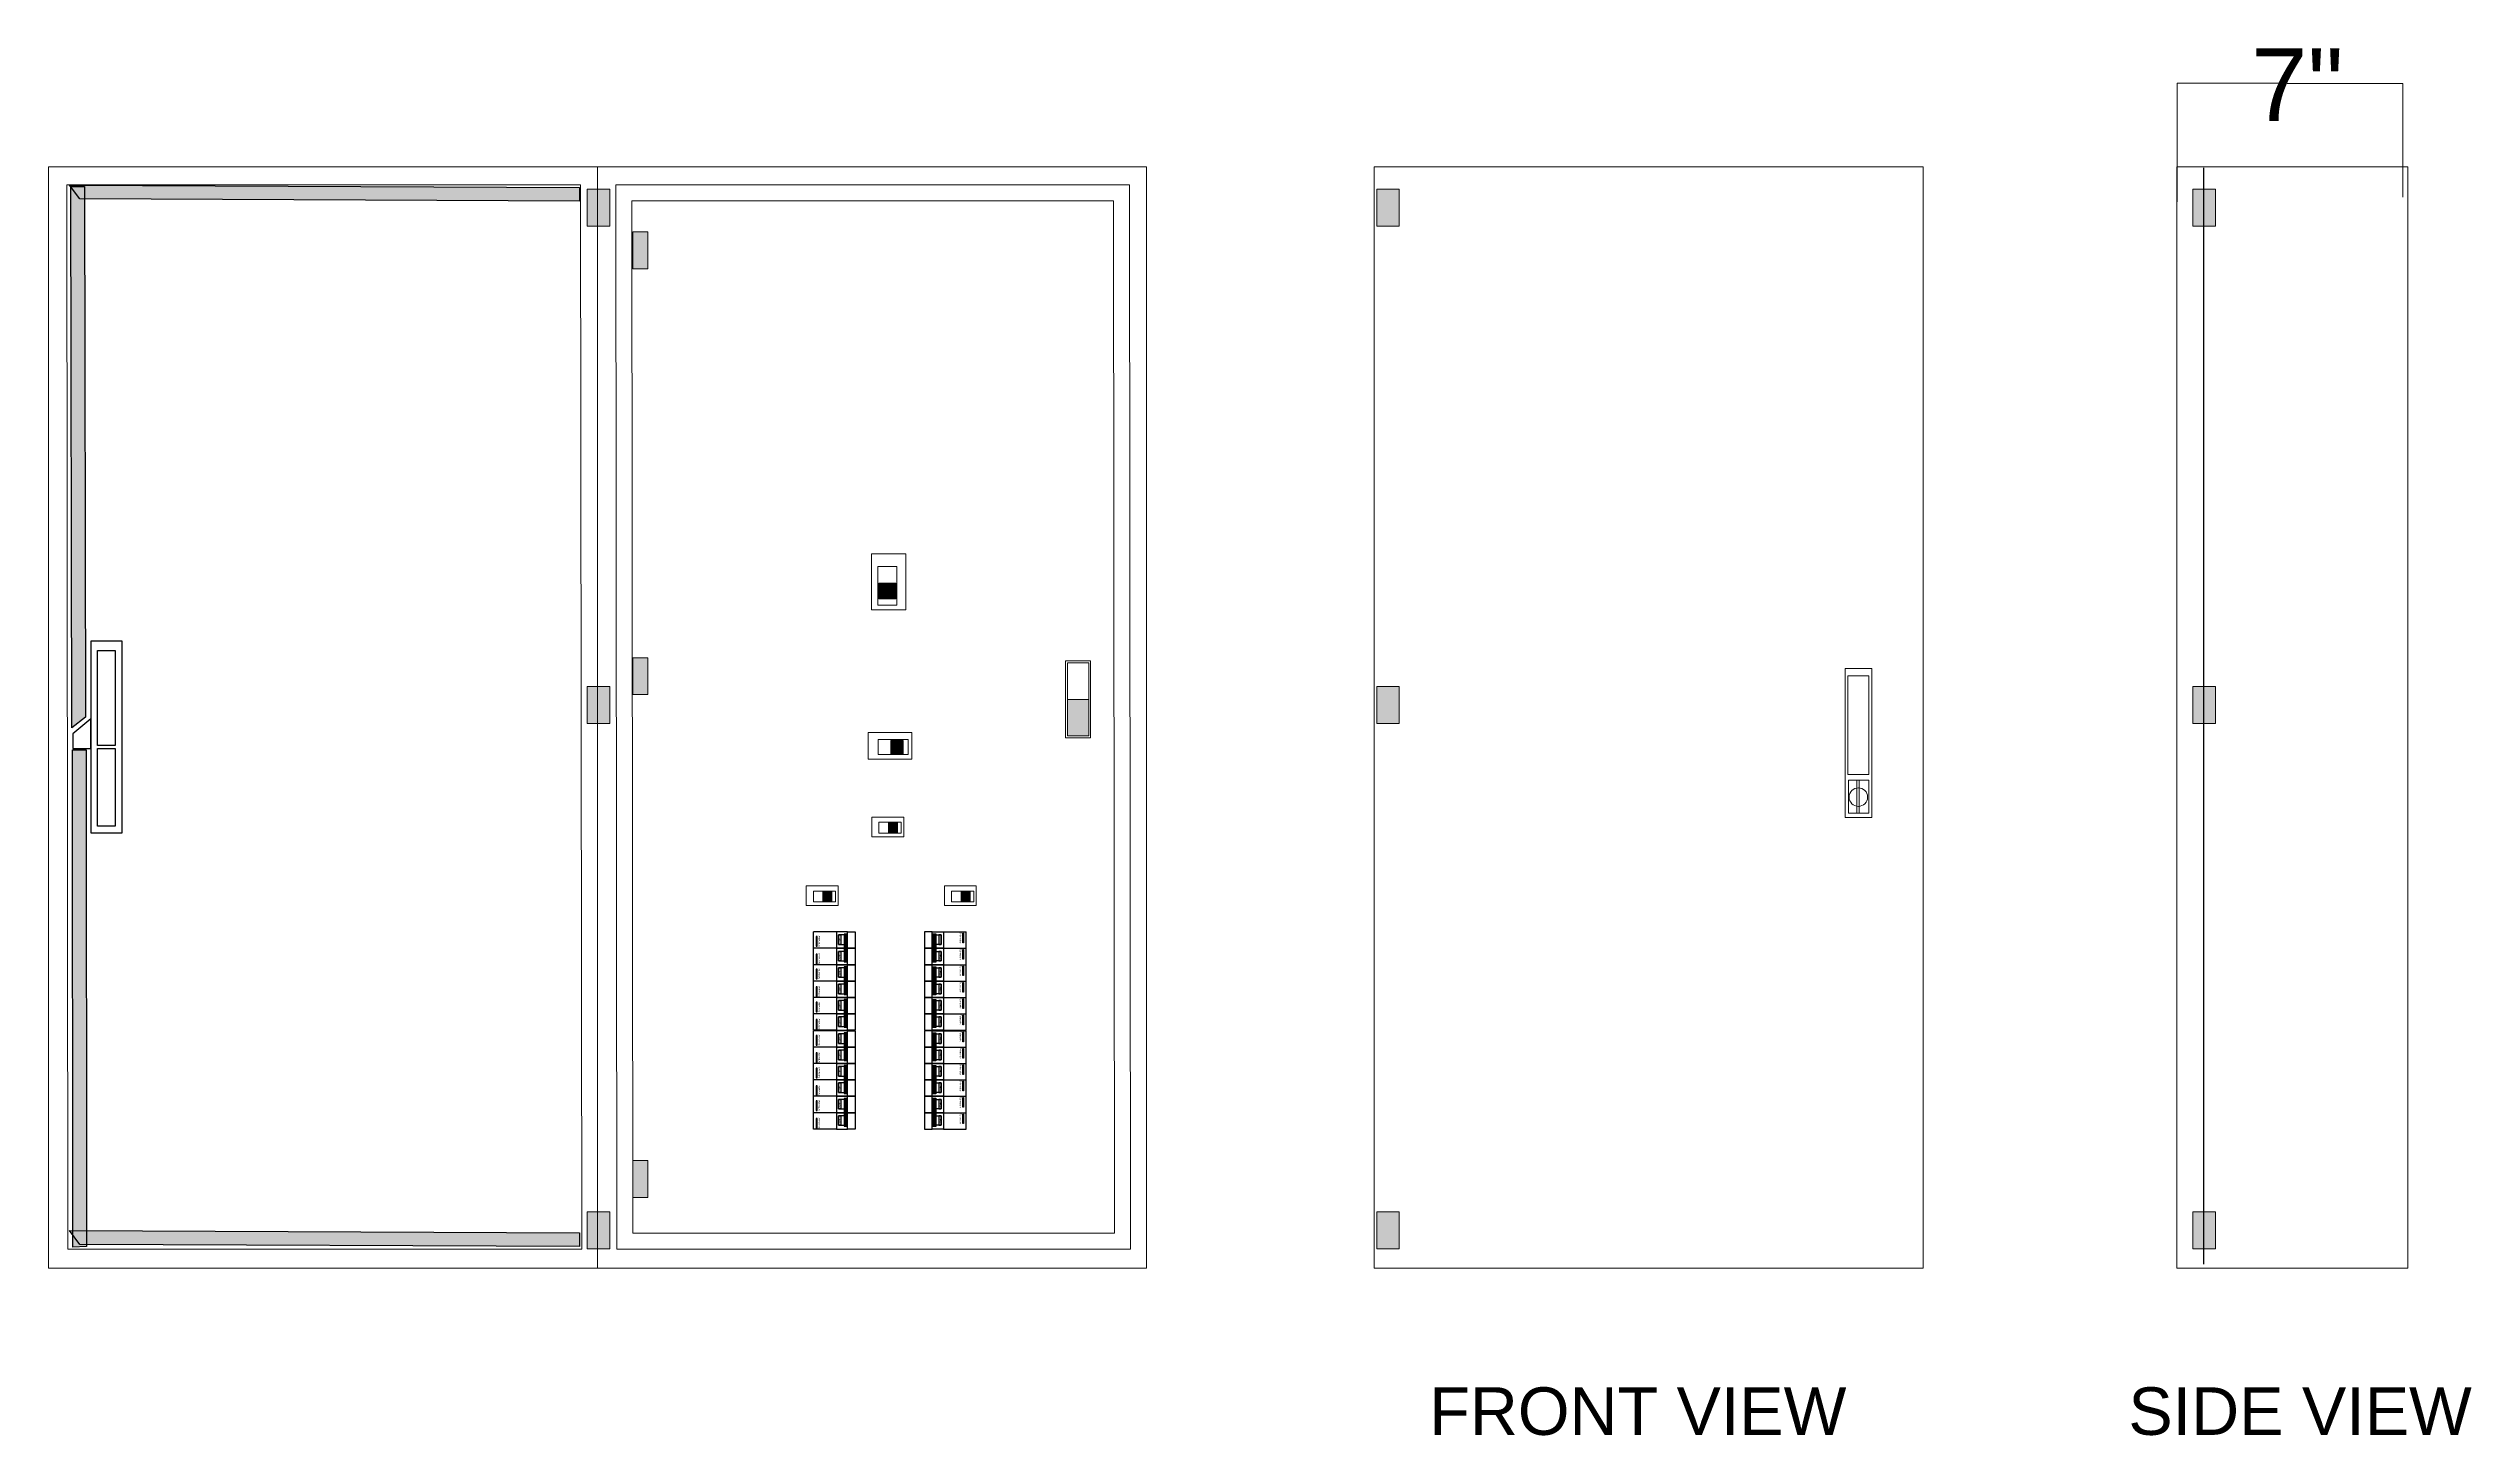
# Model space of a CAD drawing. Header units: inches. Extents: x 18739 to 22272, y 3658 to 7913.
# Drawn here: x 22117.4 to 22271.9, y 4843.7 to 4932.2 of the extents above; entities that cross this region are included whole.
import ezdxf

# ---------------------------------------------------------------- set-up
doc = ezdxf.new("R2010")
doc.units = ezdxf.units.IN
doc.header["$MEASUREMENT"] = 0
doc.layers.add('20-80AT', color=85, linetype='Continuous')
doc.layers.add('300-600AT', color=7, linetype='Continuous', lineweight=13)
doc.layers.add('ENCLOSRURE', color=7, linetype='Continuous', lineweight=20)
doc.styles.get("Standard").update_dxf_attribs({"font": 'arial.ttf'})

msp = doc.modelspace()

# ---------------------------------------------------------------- hatches: boundary and pattern name
h = msp.add_hatch(color=3)
h.dxf.hatch_style = 1
h.paths.add_polyline_path([(22166.35596, 4874.91772), (22166.41584, 4874.91772), (22166.41584, 4875.53129), (22166.35596, 4875.53129)])
h = msp.add_hatch(color=3)
h.dxf.hatch_style = 1
h.paths.add_polyline_path([(22168.31935, 4875.69265), (22168.14126, 4875.69265), (22168.14126, 4873.92725), (22168.31935, 4873.92725)])
h = msp.add_hatch(color=3)
h.dxf.hatch_style = 1
h.paths.add_polyline_path([(22173.80488, 4875.6982), (22173.98297, 4875.6982), (22173.98297, 4873.90543), (22173.80488, 4873.90543)])
h = msp.add_hatch(color=3)
h.dxf.hatch_style = 1
h.paths.add_polyline_path([(22175.76035, 4875.74187), (22175.70046, 4875.74187), (22175.70046, 4875.1283), (22175.76035, 4875.1283)])
h = msp.add_hatch(color=3)
h.dxf.hatch_style = 1
h.paths.add_polyline_path([(22166.35595, 4872.82927), (22166.41583, 4872.82927), (22166.41583, 4873.44284), (22166.35595, 4873.44284)])
h = msp.add_hatch(color=3)
h.dxf.hatch_style = 1
h.paths.add_polyline_path([(22166.35596, 4873.79888), (22166.41584, 4873.79888), (22166.41584, 4874.41246), (22166.35596, 4874.41246)])
h = msp.add_hatch(color=3)
h.dxf.hatch_style = 1
h.paths.add_polyline_path([(22168.31934, 4873.6042), (22168.14125, 4873.6042), (22168.14125, 4871.8388), (22168.31934, 4871.8388)])
h = msp.add_hatch(color=3)
h.dxf.hatch_style = 1
h.paths.add_polyline_path([(22173.80487, 4873.60975), (22173.98296, 4873.60975), (22173.98296, 4871.81698), (22173.80487, 4871.81698)])
h = msp.add_hatch(color=3)
h.dxf.hatch_style = 1
h.paths.add_polyline_path([(22175.76034, 4873.65342), (22175.70046, 4873.65342), (22175.70046, 4873.03985), (22175.76034, 4873.03985)])
h = msp.add_hatch(color=3)
h.dxf.hatch_style = 1
h.paths.add_polyline_path([(22175.76035, 4874.69764), (22175.70047, 4874.69764), (22175.70047, 4874.08407), (22175.76035, 4874.08407)])
h = msp.add_hatch(color=3)
h.dxf.hatch_style = 1
h.paths.add_polyline_path([(22166.35595, 4871.71043), (22166.41583, 4871.71043), (22166.41583, 4872.324), (22166.35595, 4872.324)])
h = msp.add_hatch(color=3)
h.dxf.hatch_style = 1
h.paths.add_polyline_path([(22175.76035, 4872.60919), (22175.70046, 4872.60919), (22175.70046, 4871.99562), (22175.76035, 4871.99562)])
h = msp.add_hatch(color=3)
h.dxf.hatch_style = 1
h.paths.add_polyline_path([(22166.35594, 4870.74082), (22166.41582, 4870.74082), (22166.41582, 4871.35439), (22166.35594, 4871.35439)])
h = msp.add_hatch(color=3)
h.dxf.hatch_style = 1
h.paths.add_polyline_path([(22166.35594, 4869.62198), (22166.41582, 4869.62198), (22166.41582, 4870.23555), (22166.35594, 4870.23555)])
h = msp.add_hatch(color=3)
h.dxf.hatch_style = 1
h.paths.add_polyline_path([(22168.31933, 4871.51575), (22168.14125, 4871.51575), (22168.14125, 4869.75035), (22168.31933, 4869.75035)])
h = msp.add_hatch(color=3)
h.dxf.hatch_style = 1
h.paths.add_polyline_path([(22173.80487, 4871.5213), (22173.98295, 4871.5213), (22173.98295, 4869.72853), (22173.80487, 4869.72853)])
h = msp.add_hatch(color=3)
h.dxf.hatch_style = 1
h.paths.add_polyline_path([(22175.76033, 4871.56497), (22175.70045, 4871.56497), (22175.70045, 4870.9514), (22175.76033, 4870.9514)])
h = msp.add_hatch(color=3)
h.dxf.hatch_style = 1
h.paths.add_polyline_path([(22175.76034, 4870.52074), (22175.70046, 4870.52074), (22175.70046, 4869.90717), (22175.76034, 4869.90717)])
h = msp.add_hatch(color=3)
h.dxf.hatch_style = 1
h.paths.add_polyline_path([(22166.35596, 4868.61275), (22166.41584, 4868.61275), (22166.41584, 4869.22632), (22166.35596, 4869.22632)])
h = msp.add_hatch(color=3)
h.dxf.hatch_style = 1
h.paths.add_polyline_path([(22168.31935, 4869.38768), (22168.14126, 4869.38768), (22168.14126, 4867.62228), (22168.31935, 4867.62228)])
h = msp.add_hatch(color=3)
h.dxf.hatch_style = 1
h.paths.add_polyline_path([(22173.80488, 4869.39324), (22173.98297, 4869.39324), (22173.98297, 4867.60046), (22173.80488, 4867.60046)])
h = msp.add_hatch(color=3)
h.dxf.hatch_style = 1
h.paths.add_polyline_path([(22175.76035, 4869.4369), (22175.70046, 4869.4369), (22175.70046, 4868.82333), (22175.76035, 4868.82333)])
h = msp.add_hatch(color=3)
h.dxf.hatch_style = 1
h.paths.add_polyline_path([(22166.35595, 4866.5243), (22166.41583, 4866.5243), (22166.41583, 4867.13787), (22166.35595, 4867.13787)])
h = msp.add_hatch(color=3)
h.dxf.hatch_style = 1
h.paths.add_polyline_path([(22166.35596, 4867.49391), (22166.41584, 4867.49391), (22166.41584, 4868.10749), (22166.35596, 4868.10749)])
h = msp.add_hatch(color=3)
h.dxf.hatch_style = 1
h.paths.add_polyline_path([(22168.31934, 4867.29923), (22168.14125, 4867.29923), (22168.14125, 4865.53383), (22168.31934, 4865.53383)])
h = msp.add_hatch(color=3)
h.dxf.hatch_style = 1
h.paths.add_polyline_path([(22173.80487, 4867.30479), (22173.98296, 4867.30479), (22173.98296, 4865.51201), (22173.80487, 4865.51201)])
h = msp.add_hatch(color=3)
h.dxf.hatch_style = 1
h.paths.add_polyline_path([(22175.76034, 4867.34845), (22175.70046, 4867.34845), (22175.70046, 4866.73488), (22175.76034, 4866.73488)])
h = msp.add_hatch(color=3)
h.dxf.hatch_style = 1
h.paths.add_polyline_path([(22175.76035, 4868.39267), (22175.70047, 4868.39267), (22175.70047, 4867.7791), (22175.76035, 4867.7791)])
h = msp.add_hatch(color=3)
h.dxf.hatch_style = 1
h.paths.add_polyline_path([(22166.35595, 4865.40546), (22166.41583, 4865.40546), (22166.41583, 4866.01904), (22166.35595, 4866.01904)])
h = msp.add_hatch(color=3)
h.dxf.hatch_style = 1
h.paths.add_polyline_path([(22175.76035, 4866.30422), (22175.70046, 4866.30422), (22175.70046, 4865.69065), (22175.76035, 4865.69065)])
h = msp.add_hatch(color=3)
h.dxf.hatch_style = 1
h.paths.add_polyline_path([(22166.35594, 4864.43585), (22166.41582, 4864.43585), (22166.41582, 4865.04942), (22166.35594, 4865.04942)])
h = msp.add_hatch(color=3)
h.dxf.hatch_style = 1
h.paths.add_polyline_path([(22168.31933, 4865.21078), (22168.14125, 4865.21078), (22168.14125, 4863.44538), (22168.31933, 4863.44538)])
h = msp.add_hatch(color=3)
h.dxf.hatch_style = 1
h.paths.add_polyline_path([(22173.80487, 4865.21634), (22173.98295, 4865.21634), (22173.98295, 4863.42356), (22173.80487, 4863.42356)])
h = msp.add_hatch(color=3)
h.dxf.hatch_style = 1
h.paths.add_polyline_path([(22175.76033, 4865.26), (22175.70045, 4865.26), (22175.70045, 4864.64643), (22175.76033, 4864.64643)])
h = msp.add_hatch(color=3)
h.dxf.hatch_style = 1
h.paths.add_polyline_path([(22175.76034, 4864.21577), (22175.70046, 4864.21577), (22175.70046, 4863.6022), (22175.76034, 4863.6022)])
h = msp.add_hatch(color=3)
h.dxf.hatch_style = 1
h.paths.add_polyline_path([(22166.35594, 4863.31701), (22166.41582, 4863.31701), (22166.41582, 4863.93059), (22166.35594, 4863.93059)])
at = {"layer": 'ENCLOSRURE', "lineweight": -3}
h = msp.add_hatch(color=8, dxfattribs=at)
h.dxf.hatch_style = 1
h.paths.add_polyline_path([(22119.42427, 4922.56927), (22151.27641, 4922.42904), (22151.27641, 4923.30747), (22118.75154, 4923.4477)])
h = msp.add_hatch(color=8, dxfattribs=at)
h.dxf.hatch_style = 1
h.paths.add_polyline_path([(22119.7893, 4889.52555), (22119.72108, 4923.36514), (22118.84265, 4923.36514), (22118.91087, 4888.85281)])
at = {"layer": 'ENCLOSRURE'}
h = msp.add_hatch(color=0, dxfattribs=at)
h.dxf.hatch_style = 1
h.paths.add_polyline_path([(22153.20338, 4923.18253), (22151.7671, 4923.18253), (22151.7671, 4920.82746), (22153.20338, 4920.82746)])
h = msp.add_hatch(color=0, dxfattribs=at)
h.dxf.hatch_style = 1
h.paths.add_polyline_path([(22203.5296, 4923.18253), (22202.09331, 4923.18253), (22202.09331, 4920.82746), (22203.5296, 4920.82746)])
h = msp.add_hatch(color=0, dxfattribs=at)
h.dxf.hatch_style = 1
h.paths.add_polyline_path([(22255.55259, 4923.18253), (22254.1163, 4923.18253), (22254.1163, 4920.82746), (22255.55259, 4920.82746)])
h = msp.add_hatch(color=0, dxfattribs=at)
h.dxf.hatch_style = 1
h.paths.add_polyline_path([(22155.62076, 4920.46406), (22154.66808, 4920.46406), (22154.66808, 4918.10899), (22155.62076, 4918.10899)])
h = msp.add_hatch(color=3, dxfattribs=at)
h.dxf.hatch_style = 1
h.paths.add_polyline_path([(22171.43852, 4897.07386), (22171.43852, 4898.07318), (22170.34539, 4898.07318), (22170.34539, 4897.07386)])
h = msp.add_hatch(color=0, dxfattribs=at)
h.dxf.hatch_style = 1
h.paths.add_polyline_path([(22155.62076, 4893.31249), (22154.66808, 4893.31249), (22154.66808, 4890.95742), (22155.62076, 4890.95742)])
h = msp.add_hatch(color=0, dxfattribs=at)
h.dxf.hatch_style = 1
h.paths.add_polyline_path([(22153.20338, 4891.47488), (22151.7671, 4891.47488), (22151.7671, 4889.1198), (22153.20338, 4889.1198)])
h = msp.add_hatch(color=1, dxfattribs=at)
h.dxf.hatch_style = 1
h.paths.add_polyline_path([(22182.38356, 4888.33181), (22183.72945, 4888.33181), (22183.72945, 4890.6587), (22182.38356, 4890.6587)])
h = msp.add_hatch(color=0, dxfattribs=at)
h.dxf.hatch_style = 1
h.paths.add_polyline_path([(22203.5296, 4891.47488), (22202.09331, 4891.47488), (22202.09331, 4889.1198), (22203.5296, 4889.1198)])
h = msp.add_hatch(color=0, dxfattribs=at)
h.dxf.hatch_style = 1
h.paths.add_polyline_path([(22255.55259, 4891.47488), (22254.1163, 4891.47488), (22254.1163, 4889.1198), (22255.55259, 4889.1198)])
at = {"layer": 'ENCLOSRURE', "lineweight": -3}
h = msp.add_hatch(color=8, dxfattribs=at)
h.dxf.hatch_style = 1
h.paths.add_polyline_path([(22119.84534, 4855.75796), (22119.82773, 4887.43566), (22118.9493, 4887.43566), (22118.96691, 4855.72205)])
at = {"layer": 'ENCLOSRURE'}
h = msp.add_hatch(color=3, dxfattribs=at)
h.dxf.hatch_style = 1
h.paths.add_polyline_path([(22171.89949, 4888.03951), (22171.12583, 4888.03951), (22171.12583, 4887.19322), (22171.89949, 4887.19322)])
h = msp.add_hatch(color=3, dxfattribs=at)
h.dxf.hatch_style = 1
h.paths.add_polyline_path([(22171.53683, 4882.77987), (22170.96751, 4882.77987), (22170.96751, 4882.15711), (22171.53683, 4882.15711)])
h = msp.add_hatch(color=3, dxfattribs=at)
h.dxf.hatch_style = 1
h.paths.add_polyline_path([(22167.35572, 4878.39791), (22166.7864, 4878.39791), (22166.7864, 4877.77514), (22167.35572, 4877.77514)])
h = msp.add_hatch(color=3, dxfattribs=at)
h.dxf.hatch_style = 1
h.paths.add_polyline_path([(22176.16576, 4878.39791), (22175.59644, 4878.39791), (22175.59644, 4877.77514), (22176.16576, 4877.77514)])
h = msp.add_hatch(color=0, dxfattribs=at)
h.dxf.hatch_style = 1
h.paths.add_polyline_path([(22155.62076, 4861.24256), (22154.66808, 4861.24256), (22154.66808, 4858.88749), (22155.62076, 4858.88749)])
h = msp.add_hatch(color=0, dxfattribs=at)
h.dxf.hatch_style = 1
h.paths.add_polyline_path([(22153.20338, 4857.97513), (22151.7671, 4857.97513), (22151.7671, 4855.62006), (22153.20338, 4855.62006)])
h = msp.add_hatch(color=0, dxfattribs=at)
h.dxf.hatch_style = 1
h.paths.add_polyline_path([(22203.5296, 4857.97513), (22202.09331, 4857.97513), (22202.09331, 4855.62006), (22203.5296, 4855.62006)])
h = msp.add_hatch(color=0, dxfattribs=at)
h.dxf.hatch_style = 1
h.paths.add_polyline_path([(22255.55259, 4857.97513), (22254.1163, 4857.97513), (22254.1163, 4855.62006), (22255.55259, 4855.62006)])
at = {"layer": 'ENCLOSRURE', "lineweight": -3}
h = msp.add_hatch(color=8, dxfattribs=at)
h.dxf.hatch_style = 1
h.paths.add_polyline_path([(22119.42427, 4855.89995), (22151.27641, 4855.75972), (22151.27641, 4856.63814), (22118.75154, 4856.77838)])

# ---------------------------------------------------------------- linework, layer by layer
at = {"color": 251, "true_color": 0x636466}
msp.add_line((22254.80143, 4924.55413), (22254.80143, 4854.63915), dxfattribs=at)
at = {"color": 0}
for p, q in [((22167.6521, 4875.82583), (22166.19832, 4875.82579)), ((22174.47212, 4875.8258), (22175.9259, 4875.8258)), ((22167.65209, 4873.73738), (22166.19832, 4873.73734)), ((22174.47211, 4873.73735), (22175.92589, 4873.73735)), ((22167.65209, 4871.64893), (22166.19831, 4871.64889)), ((22174.4721, 4871.6489), (22175.92588, 4871.6489)), ((22167.6521, 4869.52086), (22166.19832, 4869.52082)), ((22174.47212, 4869.52083), (22175.9259, 4869.52083)), ((22167.65209, 4867.43241), (22166.19832, 4867.43237)), ((22174.47211, 4867.43238), (22175.92589, 4867.43238)), ((22167.65209, 4865.34396), (22166.19831, 4865.34392)), ((22174.4721, 4865.34393), (22175.92588, 4865.34393))]:
    msp.add_line(p, q, dxfattribs=at)
at = {"color": 3}
for points in [[(22166.35596, 4875.53129), (22166.35596, 4874.91772), (22166.41584, 4874.91772), (22166.41584, 4875.53129)], [(22168.31935, 4873.92725), (22168.31935, 4875.69265), (22168.14126, 4875.69265), (22168.14126, 4873.92725)], [(22173.80488, 4873.90543), (22173.80488, 4875.6982), (22173.98297, 4875.6982), (22173.98297, 4873.90543)], [(22175.76035, 4875.74187), (22175.76035, 4875.1283), (22175.70046, 4875.1283), (22175.70046, 4875.74187)], [(22166.35595, 4873.44284), (22166.35595, 4872.82927), (22166.41583, 4872.82927), (22166.41583, 4873.44284)], [(22166.35596, 4874.41246), (22166.35596, 4873.79888), (22166.41584, 4873.79888), (22166.41584, 4874.41246)], [(22168.31934, 4871.8388), (22168.31934, 4873.6042), (22168.14125, 4873.6042), (22168.14125, 4871.8388)], [(22173.80487, 4871.81698), (22173.80487, 4873.60975), (22173.98296, 4873.60975), (22173.98296, 4871.81698)], [(22175.76034, 4873.65342), (22175.76034, 4873.03985), (22175.70046, 4873.03985), (22175.70046, 4873.65342)], [(22175.76035, 4874.69764), (22175.76035, 4874.08407), (22175.70047, 4874.08407), (22175.70047, 4874.69764)], [(22166.35595, 4872.324), (22166.35595, 4871.71043), (22166.41583, 4871.71043), (22166.41583, 4872.324)], [(22175.76035, 4872.60919), (22175.76035, 4871.99562), (22175.70046, 4871.99562), (22175.70046, 4872.60919)], [(22166.35594, 4871.35439), (22166.35594, 4870.74082), (22166.41582, 4870.74082), (22166.41582, 4871.35439)], [(22166.35594, 4870.23555), (22166.35594, 4869.62198), (22166.41582, 4869.62198), (22166.41582, 4870.23555)], [(22168.31933, 4869.75035), (22168.31933, 4871.51575), (22168.14125, 4871.51575), (22168.14125, 4869.75035)], [(22173.80487, 4869.72853), (22173.80487, 4871.5213), (22173.98295, 4871.5213), (22173.98295, 4869.72853)], [(22175.76033, 4871.56497), (22175.76033, 4870.9514), (22175.70045, 4870.9514), (22175.70045, 4871.56497)], [(22175.76034, 4870.52074), (22175.76034, 4869.90717), (22175.70046, 4869.90717), (22175.70046, 4870.52074)], [(22166.35596, 4869.22632), (22166.35596, 4868.61275), (22166.41584, 4868.61275), (22166.41584, 4869.22632)], [(22168.31935, 4867.62228), (22168.31935, 4869.38768), (22168.14126, 4869.38768), (22168.14126, 4867.62228)], [(22173.80488, 4867.60046), (22173.80488, 4869.39324), (22173.98297, 4869.39324), (22173.98297, 4867.60046)], [(22175.76035, 4869.4369), (22175.76035, 4868.82333), (22175.70046, 4868.82333), (22175.70046, 4869.4369)], [(22166.35595, 4867.13787), (22166.35595, 4866.5243), (22166.41583, 4866.5243), (22166.41583, 4867.13787)], [(22166.35596, 4868.10749), (22166.35596, 4867.49391), (22166.41584, 4867.49391), (22166.41584, 4868.10749)], [(22168.31934, 4865.53383), (22168.31934, 4867.29923), (22168.14125, 4867.29923), (22168.14125, 4865.53383)], [(22173.80487, 4865.51201), (22173.80487, 4867.30479), (22173.98296, 4867.30479), (22173.98296, 4865.51201)], [(22175.76034, 4867.34845), (22175.76034, 4866.73488), (22175.70046, 4866.73488), (22175.70046, 4867.34845)], [(22175.76035, 4868.39267), (22175.76035, 4867.7791), (22175.70047, 4867.7791), (22175.70047, 4868.39267)], [(22166.35595, 4866.01904), (22166.35595, 4865.40546), (22166.41583, 4865.40546), (22166.41583, 4866.01904)], [(22175.76035, 4866.30422), (22175.76035, 4865.69065), (22175.70046, 4865.69065), (22175.70046, 4866.30422)], [(22166.35594, 4865.04942), (22166.35594, 4864.43585), (22166.41582, 4864.43585), (22166.41582, 4865.04942)], [(22168.31933, 4863.44538), (22168.31933, 4865.21078), (22168.14125, 4865.21078), (22168.14125, 4863.44538)], [(22173.80487, 4863.42356), (22173.80487, 4865.21634), (22173.98295, 4865.21634), (22173.98295, 4863.42356)], [(22175.76033, 4865.26), (22175.76033, 4864.64643), (22175.70045, 4864.64643), (22175.70045, 4865.26)], [(22175.76034, 4864.21577), (22175.76034, 4863.6022), (22175.70046, 4863.6022), (22175.70046, 4864.21577)], [(22166.35594, 4863.93059), (22166.35594, 4863.31701), (22166.41582, 4863.31701), (22166.41582, 4863.93059)]]:
    msp.add_lwpolyline(points, close=True, dxfattribs=at)
at = {"layer": '20-80AT', "color": 0}
for p, q in [((22167.6521, 4874.7816), (22166.19832, 4874.78157)), ((22167.6521, 4873.7374), (22166.19832, 4873.73736)), ((22174.47212, 4874.7816), (22175.9259, 4874.78157)), ((22174.47212, 4873.7374), (22175.9259, 4873.73736)), ((22167.65209, 4872.69315), (22166.19831, 4872.69312)), ((22174.47212, 4872.69315), (22175.9259, 4872.69312)), ((22167.65209, 4871.64895), (22166.19831, 4871.64891)), ((22167.65209, 4870.6047), (22166.19831, 4870.60467)), ((22174.47211, 4870.6047), (22175.92589, 4870.60467)), ((22174.47212, 4871.64895), (22175.9259, 4871.64891)), ((22167.6521, 4868.47663), (22166.19832, 4868.4766)), ((22167.6521, 4867.43243), (22166.19832, 4867.43239)), ((22174.47212, 4868.47663), (22175.9259, 4868.4766)), ((22174.47212, 4867.43243), (22175.9259, 4867.43239)), ((22167.65209, 4866.38818), (22166.19831, 4866.38815)), ((22174.47212, 4866.38818), (22175.9259, 4866.38815)), ((22167.65209, 4865.34398), (22166.19831, 4865.34394)), ((22174.47211, 4864.29973), (22175.92589, 4864.2997)), ((22174.47212, 4865.34398), (22175.9259, 4865.34394))]:
    msp.add_line(p, q, dxfattribs=at)
for points in [[(22167.6521, 4875.82579), (22167.6521, 4874.78159), (22166.19832, 4874.78159), (22166.19832, 4875.82579)], [(22168.14126, 4875.63278), (22167.79133, 4875.63278), (22167.79133, 4875.0219), (22168.14126, 4875.0219)], [(22168.31934, 4875.0219), (22168.36289, 4875.0219), (22168.36289, 4875.63278), (22168.31934, 4875.63278)], [(22173.80488, 4875.0219), (22173.76134, 4875.0219), (22173.76134, 4875.63278), (22173.80488, 4875.63278)], [(22173.98296, 4875.63278), (22174.33289, 4875.63278), (22174.33289, 4875.0219), (22173.98296, 4875.0219)], [(22174.47212, 4875.8258), (22174.47212, 4874.78159), (22175.9259, 4874.78159), (22175.9259, 4875.8258)], [(22167.6521, 4874.78157), (22167.6521, 4873.73736), (22166.19832, 4873.73736), (22166.19832, 4874.78157)], [(22167.65209, 4873.73734), (22167.65209, 4872.69314), (22166.19832, 4872.69314), (22166.19832, 4873.73734)], [(22168.14125, 4873.54432), (22167.79132, 4873.54432), (22167.79132, 4872.93345), (22168.14125, 4872.93345)], [(22168.14125, 4874.58855), (22167.79133, 4874.58855), (22167.79133, 4873.97767), (22168.14125, 4873.97767)], [(22168.31933, 4872.93345), (22168.36288, 4872.93345), (22168.36288, 4873.54432), (22168.31933, 4873.54432)], [(22168.31934, 4873.97767), (22168.36288, 4873.97767), (22168.36288, 4874.58855), (22168.31934, 4874.58855)], [(22174.47212, 4874.7816), (22173.76128, 4874.78161)], [(22173.76128, 4874.7816), (22173.80488, 4874.7816)], [(22173.80487, 4872.93345), (22173.76133, 4872.93345), (22173.76133, 4873.54433), (22173.80487, 4873.54433)], [(22173.80489, 4873.97767), (22173.76134, 4873.97767), (22173.76134, 4874.58855), (22173.80489, 4874.58855)], [(22173.98296, 4873.54433), (22174.33288, 4873.54433), (22174.33288, 4872.93345), (22173.98296, 4872.93345)], [(22173.98297, 4874.7816), (22174.47212, 4874.78159)], [(22173.98297, 4874.58855), (22174.3329, 4874.58855), (22174.3329, 4873.97767), (22173.98297, 4873.97767)], [(22174.47211, 4873.73735), (22174.47211, 4872.69314), (22175.92589, 4872.69314), (22175.92589, 4873.73735)], [(22174.47213, 4874.78157), (22174.47213, 4873.73736), (22175.9259, 4873.73736), (22175.9259, 4874.78157)], [(22167.65209, 4872.69312), (22167.65209, 4871.64891), (22166.19831, 4871.64891), (22166.19831, 4872.69312)], [(22168.14125, 4872.5001), (22167.79132, 4872.5001), (22167.79132, 4871.88922), (22168.14125, 4871.88922)], [(22168.31933, 4871.88922), (22168.36287, 4871.88922), (22168.36287, 4872.5001), (22168.31933, 4872.5001)], [(22174.47212, 4872.69315), (22173.76128, 4872.69316)], [(22173.76128, 4872.69315), (22173.80488, 4872.69315)], [(22173.80488, 4871.88922), (22173.76134, 4871.88922), (22173.76134, 4872.5001), (22173.80488, 4872.5001)], [(22173.98296, 4872.69315), (22174.47212, 4872.69314)], [(22173.98296, 4872.5001), (22174.33289, 4872.5001), (22174.33289, 4871.88922), (22173.98296, 4871.88922)], [(22174.47212, 4872.69312), (22174.47212, 4871.64891), (22175.9259, 4871.64891), (22175.9259, 4872.69312)], [(22167.65209, 4871.64889), (22167.65209, 4870.60469), (22166.19831, 4870.60469), (22166.19831, 4871.64889)], [(22167.65208, 4870.60467), (22167.65208, 4869.56046), (22166.19831, 4869.56046), (22166.19831, 4870.60467)], [(22168.14124, 4870.41165), (22167.79131, 4870.41165), (22167.79131, 4869.80077), (22168.14124, 4869.80077)], [(22168.14124, 4871.45587), (22167.79132, 4871.45587), (22167.79132, 4870.845), (22168.14124, 4870.845)], [(22168.31932, 4869.80077), (22168.36287, 4869.80077), (22168.36287, 4870.41165), (22168.31932, 4870.41165)], [(22168.31933, 4870.845), (22168.36287, 4870.845), (22168.36287, 4871.45587), (22168.31933, 4871.45587)], [(22174.47211, 4870.60469), (22173.76127, 4870.60471)], [(22173.76127, 4870.6047), (22173.80487, 4870.6047)], [(22173.80487, 4870.845), (22173.76132, 4870.845), (22173.76132, 4871.45588), (22173.80486, 4871.45588)], [(22173.80487, 4869.80077), (22173.76133, 4869.80077), (22173.76133, 4870.41165), (22173.80487, 4870.41165)], [(22173.98295, 4871.45588), (22174.33287, 4871.45588), (22174.33287, 4870.845), (22173.98295, 4870.845)], [(22173.98296, 4870.60469), (22174.47211, 4870.60469)], [(22173.98296, 4870.41165), (22174.33288, 4870.41165), (22174.33288, 4869.80077), (22173.98296, 4869.80077)], [(22174.4721, 4871.6489), (22174.4721, 4870.60469), (22175.92588, 4870.60469), (22175.92588, 4871.6489)], [(22174.47211, 4870.60467), (22174.47211, 4869.56046), (22175.92589, 4869.56046), (22175.92589, 4870.60467)], [(22167.6521, 4869.52082), (22167.6521, 4868.47662), (22166.19832, 4868.47662), (22166.19832, 4869.52082)], [(22168.14126, 4869.32781), (22167.79133, 4869.32781), (22167.79133, 4868.71693), (22168.14126, 4868.71693)], [(22168.31934, 4868.71693), (22168.36289, 4868.71693), (22168.36289, 4869.32781), (22168.31934, 4869.32781)], [(22173.80488, 4868.71693), (22173.76134, 4868.71693), (22173.76134, 4869.32781), (22173.80488, 4869.32781)], [(22173.98296, 4869.32781), (22174.33289, 4869.32781), (22174.33289, 4868.71693), (22173.98296, 4868.71693)], [(22174.47212, 4869.52083), (22174.47212, 4868.47662), (22175.9259, 4868.47662), (22175.9259, 4869.52083)], [(22167.6521, 4868.4766), (22167.6521, 4867.43239), (22166.19832, 4867.43239), (22166.19832, 4868.4766)], [(22167.65209, 4867.43237), (22167.65209, 4866.38817), (22166.19832, 4866.38817), (22166.19832, 4867.43237)], [(22168.14125, 4867.23936), (22167.79132, 4867.23936), (22167.79132, 4866.62848), (22168.14125, 4866.62848)], [(22168.14125, 4868.28358), (22167.79133, 4868.28358), (22167.79133, 4867.6727), (22168.14125, 4867.6727)], [(22168.31933, 4866.62848), (22168.36288, 4866.62848), (22168.36288, 4867.23936), (22168.31933, 4867.23936)], [(22168.31934, 4867.6727), (22168.36288, 4867.6727), (22168.36288, 4868.28358), (22168.31934, 4868.28358)], [(22174.47212, 4868.47663), (22173.76128, 4868.47664)], [(22173.76128, 4868.47663), (22173.80488, 4868.47663)], [(22173.80487, 4866.62848), (22173.76133, 4866.62848), (22173.76133, 4867.23936), (22173.80487, 4867.23936)], [(22173.80489, 4867.6727), (22173.76134, 4867.6727), (22173.76134, 4868.28358), (22173.80489, 4868.28358)], [(22173.98296, 4867.23936), (22174.33288, 4867.23936), (22174.33288, 4866.62848), (22173.98296, 4866.62848)], [(22173.98297, 4868.47663), (22174.47212, 4868.47662)], [(22173.98297, 4868.28358), (22174.3329, 4868.28358), (22174.3329, 4867.6727), (22173.98297, 4867.6727)], [(22174.47211, 4867.43238), (22174.47211, 4866.38817), (22175.92589, 4866.38817), (22175.92589, 4867.43238)], [(22174.47213, 4868.4766), (22174.47213, 4867.43239), (22175.9259, 4867.43239), (22175.9259, 4868.4766)], [(22167.65209, 4866.38815), (22167.65209, 4865.34394), (22166.19831, 4865.34394), (22166.19831, 4866.38815)], [(22168.14125, 4866.19513), (22167.79132, 4866.19513), (22167.79132, 4865.58425), (22168.14125, 4865.58425)], [(22168.31933, 4865.58425), (22168.36287, 4865.58425), (22168.36287, 4866.19513), (22168.31933, 4866.19513)], [(22174.47212, 4866.38818), (22173.76128, 4866.38819)], [(22173.76128, 4866.38818), (22173.80488, 4866.38818)], [(22173.80488, 4865.58425), (22173.76134, 4865.58425), (22173.76134, 4866.19513), (22173.80488, 4866.19513)], [(22173.98296, 4866.38818), (22174.47212, 4866.38817)], [(22173.98296, 4866.19513), (22174.33289, 4866.19513), (22174.33289, 4865.58425), (22173.98296, 4865.58425)], [(22174.47212, 4866.38815), (22174.47212, 4865.34394), (22175.9259, 4865.34394), (22175.9259, 4866.38815)], [(22167.65209, 4865.34392), (22167.65209, 4864.29972), (22166.19831, 4864.29972), (22166.19831, 4865.34392)], [(22167.65208, 4864.2997), (22167.65208, 4863.25549), (22166.19831, 4863.25549), (22166.19831, 4864.2997)], [(22168.14124, 4864.10668), (22167.79131, 4864.10668), (22167.79131, 4863.4958), (22168.14124, 4863.4958)], [(22168.14124, 4865.15091), (22167.79132, 4865.15091), (22167.79132, 4864.54003), (22168.14124, 4864.54003)], [(22168.31933, 4864.54003), (22168.36287, 4864.54003), (22168.36287, 4865.15091), (22168.31933, 4865.15091)], [(22174.47211, 4864.29973), (22173.76127, 4864.29974)], [(22173.76127, 4864.29973), (22173.80487, 4864.29973)], [(22173.80487, 4864.54003), (22173.76132, 4864.54003), (22173.76132, 4865.15091), (22173.80486, 4865.15091)], [(22173.80487, 4863.4958), (22173.76133, 4863.4958), (22173.76133, 4864.10668), (22173.80487, 4864.10668)], [(22173.98295, 4865.15091), (22174.33287, 4865.15091), (22174.33287, 4864.54003), (22173.98295, 4864.54003)], [(22173.98296, 4864.29973), (22174.47211, 4864.29972)], [(22173.98296, 4864.10668), (22174.33288, 4864.10668), (22174.33288, 4863.4958), (22173.98296, 4863.4958)], [(22174.4721, 4865.34393), (22174.4721, 4864.29972), (22175.92588, 4864.29972), (22175.92588, 4865.34393)], [(22174.47211, 4864.2997), (22174.47211, 4863.25549), (22175.92589, 4863.25549), (22175.92589, 4864.2997)]]:
    msp.add_lwpolyline(points, dxfattribs=at)
for points in [[(22168.36289, 4874.7816), (22168.36289, 4875.82583), (22167.6521, 4875.82583), (22167.6521, 4874.7816)], [(22167.79133, 4875.0219), (22167.79133, 4875.63278), (22167.93788, 4875.63278), (22167.93788, 4875.0219)], [(22168.36294, 4875.82583), (22168.85432, 4875.82583), (22168.85432, 4874.78161), (22168.36294, 4874.78161)], [(22173.76128, 4875.82584), (22173.2699, 4875.82584), (22173.2699, 4874.78161), (22173.76128, 4874.78161)], [(22173.76133, 4874.7816), (22173.76133, 4875.82583), (22174.47212, 4875.82583), (22174.47212, 4874.7816)], [(22174.33289, 4875.0219), (22174.33289, 4875.63278), (22174.18634, 4875.63278), (22174.18634, 4875.0219)], [(22168.36288, 4872.69315), (22168.36288, 4873.73738), (22167.6521, 4873.73738), (22167.65209, 4872.69315)], [(22168.36288, 4873.73738), (22168.36289, 4874.7816), (22167.6521, 4874.7816), (22167.6521, 4873.73738)], [(22167.79132, 4872.93345), (22167.79132, 4873.54432), (22167.93787, 4873.54432), (22167.93787, 4872.93345)], [(22167.79133, 4873.97767), (22167.79133, 4874.58855), (22167.93787, 4874.58855), (22167.93787, 4873.97767)], [(22168.36293, 4873.73738), (22168.85431, 4873.73738), (22168.85431, 4872.69316), (22168.36293, 4872.69316)], [(22168.36294, 4874.78161), (22168.85432, 4874.78161), (22168.85432, 4873.73738), (22168.36294, 4873.73738)], [(22173.76127, 4873.73739), (22173.26989, 4873.73739), (22173.26989, 4872.69316), (22173.76127, 4872.69316)], [(22173.76129, 4874.78161), (22173.26991, 4874.78161), (22173.26991, 4873.73738), (22173.76129, 4873.73738)], [(22173.76133, 4872.69315), (22173.76132, 4873.73738), (22174.47211, 4873.73738), (22174.47211, 4872.69315)], [(22173.76134, 4873.73738), (22173.76134, 4874.7816), (22174.47212, 4874.7816), (22174.47213, 4873.73738)], [(22174.33288, 4872.93345), (22174.33288, 4873.54433), (22174.18633, 4873.54433), (22174.18633, 4872.93345)], [(22174.3329, 4873.97767), (22174.3329, 4874.58855), (22174.18635, 4874.58855), (22174.18635, 4873.97767)], [(22168.36288, 4871.64893), (22168.36288, 4872.69315), (22167.65209, 4872.69315), (22167.65209, 4871.64893)], [(22167.79132, 4871.88922), (22167.79132, 4872.5001), (22167.93787, 4872.5001), (22167.93787, 4871.88922)], [(22168.36293, 4872.69316), (22168.85431, 4872.69316), (22168.85431, 4871.64893), (22168.36293, 4871.64893)], [(22173.76128, 4872.69316), (22173.2699, 4872.69316), (22173.2699, 4871.64893), (22173.76128, 4871.64893)], [(22173.76133, 4871.64893), (22173.76133, 4872.69315), (22174.47212, 4872.69315), (22174.47212, 4871.64893)], [(22174.33289, 4871.88922), (22174.33289, 4872.5001), (22174.18634, 4872.5001), (22174.18634, 4871.88922)], [(22168.36287, 4869.56047), (22168.36287, 4870.6047), (22167.65209, 4870.6047), (22167.65208, 4869.56047)], [(22168.36287, 4870.6047), (22168.36288, 4871.64893), (22167.65209, 4871.64893), (22167.65209, 4870.6047)], [(22167.79131, 4869.80077), (22167.79131, 4870.41165), (22167.93786, 4870.41165), (22167.93786, 4869.80077)], [(22167.79132, 4870.845), (22167.79132, 4871.45587), (22167.93786, 4871.45587), (22167.93786, 4870.845)], [(22168.36292, 4870.60471), (22168.8543, 4870.60471), (22168.8543, 4869.56048), (22168.36292, 4869.56048)], [(22168.36293, 4871.64893), (22168.85431, 4871.64893), (22168.85431, 4870.6047), (22168.36293, 4870.6047)], [(22173.76126, 4871.64894), (22173.26988, 4871.64894), (22173.26988, 4870.60471), (22173.76126, 4870.60471)], [(22173.76127, 4870.60471), (22173.26989, 4870.60471), (22173.26989, 4869.56048), (22173.76127, 4869.56048)], [(22173.76132, 4870.6047), (22173.76132, 4871.64893), (22174.4721, 4871.64893), (22174.4721, 4870.6047)], [(22173.76133, 4869.56047), (22173.76132, 4870.6047), (22174.47211, 4870.6047), (22174.47211, 4869.56047)], [(22174.33287, 4870.845), (22174.33287, 4871.45588), (22174.18633, 4871.45588), (22174.18633, 4870.845)], [(22174.33288, 4869.80077), (22174.33288, 4870.41165), (22174.18633, 4870.41165), (22174.18633, 4869.80077)], [(22168.36289, 4868.47663), (22168.36289, 4869.52086), (22167.6521, 4869.52086), (22167.6521, 4868.47663)], [(22167.79133, 4868.71693), (22167.79133, 4869.32781), (22167.93788, 4869.32781), (22167.93788, 4868.71693)], [(22168.36294, 4869.52087), (22168.85432, 4869.52087), (22168.85432, 4868.47664), (22168.36294, 4868.47664)], [(22173.76128, 4869.52087), (22173.2699, 4869.52087), (22173.2699, 4868.47664), (22173.76128, 4868.47664)], [(22173.76133, 4868.47664), (22173.76133, 4869.52086), (22174.47212, 4869.52086), (22174.47212, 4868.47664)], [(22174.33289, 4868.71693), (22174.33289, 4869.32781), (22174.18634, 4869.32781), (22174.18634, 4868.71693)], [(22168.36288, 4866.38818), (22168.36288, 4867.43241), (22167.6521, 4867.43241), (22167.65209, 4866.38818)], [(22168.36288, 4867.43241), (22168.36289, 4868.47663), (22167.6521, 4868.47663), (22167.6521, 4867.43241)], [(22167.79132, 4866.62848), (22167.79132, 4867.23936), (22167.93787, 4867.23936), (22167.93787, 4866.62848)], [(22167.79133, 4867.6727), (22167.79133, 4868.28358), (22167.93787, 4868.28358), (22167.93787, 4867.6727)], [(22168.36293, 4867.43242), (22168.85431, 4867.43242), (22168.85431, 4866.38819), (22168.36293, 4866.38819)], [(22168.36294, 4868.47664), (22168.85432, 4868.47664), (22168.85432, 4867.43241), (22168.36294, 4867.43241)], [(22173.76127, 4867.43242), (22173.26989, 4867.43242), (22173.26989, 4866.38819), (22173.76127, 4866.38819)], [(22173.76129, 4868.47664), (22173.26991, 4868.47664), (22173.26991, 4867.43241), (22173.76129, 4867.43241)], [(22173.76133, 4866.38819), (22173.76132, 4867.43241), (22174.47211, 4867.43241), (22174.47211, 4866.38819)], [(22173.76134, 4867.43241), (22173.76134, 4868.47663), (22174.47212, 4868.47663), (22174.47213, 4867.43241)], [(22174.33288, 4866.62848), (22174.33288, 4867.23936), (22174.18633, 4867.23936), (22174.18633, 4866.62848)], [(22174.3329, 4867.6727), (22174.3329, 4868.28358), (22174.18635, 4868.28358), (22174.18635, 4867.6727)], [(22168.36288, 4865.34396), (22168.36288, 4866.38818), (22167.65209, 4866.38818), (22167.65209, 4865.34396)], [(22167.79132, 4865.58425), (22167.79132, 4866.19513), (22167.93787, 4866.19513), (22167.93787, 4865.58425)], [(22168.36293, 4866.38819), (22168.85431, 4866.38819), (22168.85431, 4865.34396), (22168.36293, 4865.34396)], [(22173.76128, 4866.38819), (22173.2699, 4866.38819), (22173.2699, 4865.34396), (22173.76128, 4865.34396)], [(22173.76133, 4865.34396), (22173.76133, 4866.38818), (22174.47212, 4866.38818), (22174.47212, 4865.34396)], [(22174.33289, 4865.58425), (22174.33289, 4866.19513), (22174.18634, 4866.19513), (22174.18634, 4865.58425)], [(22168.36287, 4863.25551), (22168.36287, 4864.29973), (22167.65209, 4864.29973), (22167.65208, 4863.25551)], [(22168.36287, 4864.29973), (22168.36288, 4865.34396), (22167.65209, 4865.34396), (22167.65209, 4864.29973)], [(22167.79131, 4863.4958), (22167.79131, 4864.10668), (22167.93786, 4864.10668), (22167.93786, 4863.4958)], [(22167.79132, 4864.54003), (22167.79132, 4865.15091), (22167.93786, 4865.15091), (22167.93786, 4864.54003)], [(22168.36292, 4864.29974), (22168.8543, 4864.29974), (22168.8543, 4863.25551), (22168.36292, 4863.25551)], [(22168.36293, 4865.34397), (22168.85431, 4865.34397), (22168.85431, 4864.29974), (22168.36293, 4864.29974)], [(22173.76126, 4865.34397), (22173.26988, 4865.34397), (22173.26988, 4864.29974), (22173.76126, 4864.29974)], [(22173.76127, 4864.29974), (22173.26989, 4864.29974), (22173.26989, 4863.25551), (22173.76127, 4863.25551)], [(22173.76132, 4864.29974), (22173.76132, 4865.34396), (22174.4721, 4865.34396), (22174.4721, 4864.29974)], [(22173.76133, 4863.25551), (22173.76132, 4864.29973), (22174.47211, 4864.29973), (22174.47211, 4863.25551)], [(22174.33287, 4864.54003), (22174.33287, 4865.15091), (22174.18633, 4865.15091), (22174.18633, 4864.54003)], [(22174.33288, 4863.4958), (22174.33288, 4864.10668), (22174.18633, 4864.10668), (22174.18633, 4863.4958)]]:
    msp.add_lwpolyline(points, close=True, dxfattribs=at)
at = {"layer": '300-600AT'}
for points, elevation in [([(22172.08173, 4896.36766), (22169.88372, 4896.36766), (22169.88372, 4899.94318), (22172.08173, 4899.94318)], -1311.75533), ([(22171.5043, 4896.65544), (22170.28882, 4896.65544), (22170.28882, 4899.13565), (22171.5043, 4899.13565)], -1311.75533), ([(22171.43852, 4897.07386), (22170.34539, 4897.07386), (22170.34539, 4898.07318), (22171.43852, 4898.07318)], -1311.75533), ([(22172.44623, 4888.53748), (22172.44623, 4886.8358), (22169.6781, 4886.8358), (22169.6781, 4888.53748)], -913.99262), ([(22172.22343, 4888.09044), (22172.22343, 4887.14943), (22170.30328, 4887.14943), (22170.30328, 4888.09044)], -913.99262), ([(22171.89949, 4888.03951), (22171.89949, 4887.19322), (22171.12583, 4887.19322), (22171.12583, 4888.03951)], -913.99262), ([(22171.93916, 4883.14632), (22171.93916, 4881.89409), (22169.90216, 4881.89409), (22169.90216, 4883.14632)], -672.58645), ([(22171.77521, 4882.81735), (22171.77521, 4882.12488), (22170.36222, 4882.12488), (22170.36222, 4882.81735)], -672.58645), ([(22171.53683, 4882.77987), (22171.53683, 4882.15711), (22170.96751, 4882.15711), (22170.96751, 4882.77987)], -672.58645), ([(22167.75805, 4878.76435), (22167.75805, 4877.51212), (22165.72104, 4877.51212), (22165.72104, 4878.76435)], -672.58645), ([(22167.5941, 4878.43538), (22167.5941, 4877.74291), (22166.1811, 4877.74291), (22166.1811, 4878.43538)], -672.58645), ([(22167.35572, 4878.39791), (22167.35572, 4877.77514), (22166.7864, 4877.77514), (22166.7864, 4878.39791)], -672.58645), ([(22176.56809, 4878.76435), (22176.56809, 4877.51212), (22174.53109, 4877.51212), (22174.53109, 4878.76435)], -672.58645), ([(22176.40414, 4878.43538), (22176.40414, 4877.74291), (22174.99115, 4877.74291), (22174.99115, 4878.43538)], -672.58645), ([(22176.16576, 4878.39791), (22176.16576, 4877.77514), (22175.59644, 4877.77514), (22175.59644, 4878.39791)], -672.58645)]:
    msp.add_lwpolyline(points, close=True, dxfattribs=dict(at, elevation=elevation))
at = {"layer": 'ENCLOSRURE', "color": 252}
for p, q in [((22253.12249, 4929.94663), (22259.67303, 4929.94663)), ((22253.12249, 4922.38021), (22253.12249, 4929.94638)), ((22260.11872, 4929.94096), (22267.5108, 4929.94096)), ((22267.5108, 4922.67264), (22267.5108, 4929.94096))]:
    msp.add_line(p, q, dxfattribs=at)
at = {"layer": 'ENCLOSRURE'}
for points in [[(22117.41979, 4924.62717), (22152.41265, 4924.62717), (22152.41265, 4854.38869), (22117.41979, 4854.38869)], [(22152.41265, 4924.62717), (22187.40552, 4924.62717), (22187.40552, 4854.38869), (22152.41265, 4854.38869)], [(22201.92191, 4924.62717), (22236.91478, 4924.62717), (22236.91478, 4854.38869), (22201.92191, 4854.38869)], [(22253.08916, 4924.62717), (22267.81899, 4924.62717), (22267.81899, 4854.38869), (22253.08916, 4854.38869)], [(22118.58725, 4923.4597), (22151.33623, 4923.4597), (22151.41003, 4855.60633), (22118.66105, 4855.60633)], [(22153.58012, 4923.4597), (22186.3291, 4923.4597), (22186.4029, 4855.60633), (22153.65392, 4855.60633)], [(22154.60143, 4922.4395), (22185.31001, 4922.4395), (22185.38159, 4856.62654), (22154.67301, 4856.62654)]]:
    msp.add_lwpolyline(points, close=True, dxfattribs=at)
at = {"layer": 'ENCLOSRURE', "color": 8, "lineweight": -3}
for points in [[(22118.75154, 4923.4477), (22151.27641, 4923.30747), (22151.27641, 4922.42904), (22119.42427, 4922.56927)], [(22118.91087, 4888.85281), (22118.84265, 4923.36514), (22119.72108, 4923.36514), (22119.7893, 4889.52555)], [(22120.13312, 4894.38539), (22122.08812, 4894.38539), (22122.08812, 4882.12459), (22120.13312, 4882.12459)], [(22120.55275, 4893.77355), (22121.67633, 4893.77355), (22121.67633, 4887.71932), (22120.55275, 4887.71932)], [(22120.12617, 4889.42074), (22118.98232, 4888.46826), (22118.98232, 4887.51579), (22120.12617, 4887.51579)], [(22118.96691, 4855.72205), (22118.9493, 4887.43566), (22119.82773, 4887.43566), (22119.84534, 4855.75796)], [(22120.55275, 4887.51656), (22121.67633, 4887.51656), (22121.67633, 4882.57345), (22120.55275, 4882.57345)], [(22118.75154, 4856.77838), (22151.27641, 4856.63814), (22151.27641, 4855.75972), (22119.42427, 4855.89995)]]:
    msp.add_lwpolyline(points, close=True, dxfattribs=at)
at = {"layer": 'ENCLOSRURE', "color": 0}
for points in [[(22151.7671, 4923.18253), (22153.20338, 4923.18253), (22153.20338, 4920.82746), (22151.7671, 4920.82746)], [(22202.09331, 4923.18253), (22203.5296, 4923.18253), (22203.5296, 4920.82746), (22202.09331, 4920.82746)], [(22254.1163, 4923.18253), (22255.55259, 4923.18253), (22255.55259, 4920.82746), (22254.1163, 4920.82746)], [(22154.66808, 4920.46406), (22155.62076, 4920.46406), (22155.62076, 4918.10899), (22154.66808, 4918.10899)], [(22154.66808, 4893.31249), (22155.62076, 4893.31249), (22155.62076, 4890.95742), (22154.66808, 4890.95742)], [(22151.7671, 4891.47488), (22153.20338, 4891.47488), (22153.20338, 4889.1198), (22151.7671, 4889.1198)], [(22202.09331, 4891.47488), (22203.5296, 4891.47488), (22203.5296, 4889.1198), (22202.09331, 4889.1198)], [(22254.1163, 4891.47488), (22255.55259, 4891.47488), (22255.55259, 4889.1198), (22254.1163, 4889.1198)], [(22154.66808, 4861.24256), (22155.62076, 4861.24256), (22155.62076, 4858.88749), (22154.66808, 4858.88749)], [(22151.7671, 4857.97513), (22153.20338, 4857.97513), (22153.20338, 4855.62006), (22151.7671, 4855.62006)], [(22202.09331, 4857.97513), (22203.5296, 4857.97513), (22203.5296, 4855.62006), (22202.09331, 4855.62006)], [(22254.1163, 4857.97513), (22255.55259, 4857.97513), (22255.55259, 4855.62006), (22254.1163, 4855.62006)]]:
    msp.add_lwpolyline(points, close=True, dxfattribs=at)
at = {"layer": 'ENCLOSRURE', "elevation": -2075.10047}
for points in [[(22182.26268, 4893.10648), (22183.85033, 4893.10648), (22183.85033, 4888.21093), (22182.26268, 4888.21093)], [(22182.38356, 4892.98559), (22183.72945, 4892.98559), (22183.72945, 4888.33181), (22182.38356, 4888.33181)], [(22182.38356, 4890.6587), (22183.72945, 4890.6587), (22183.72945, 4888.33181), (22182.38356, 4888.33181)]]:
    msp.add_lwpolyline(points, close=True, dxfattribs=at)
at = {"layer": 'ENCLOSRURE', "color": 7}
msp.add_lwpolyline([(22231.94395, 4892.6276), (22233.64589, 4892.6276), (22233.64589, 4883.1294), (22231.94395, 4883.1294)], close=True, dxfattribs=at)
at = {"layer": 'ENCLOSRURE', "color": 8}
for points in [[(22232.12754, 4892.14894), (22233.45665, 4892.14894), (22233.45665, 4885.86791), (22232.12754, 4885.86791)], [(22232.15936, 4885.50403), (22233.45428, 4885.50403), (22233.45428, 4883.39335), (22232.15936, 4883.39335)], [(22232.7069, 4885.49723), (22232.85048, 4885.49723), (22232.85048, 4883.40067), (22232.7069, 4883.40067)]]:
    msp.add_lwpolyline(points, close=True, dxfattribs=at)
at = {"layer": 'ENCLOSRURE', "color": 9}
msp.add_circle((22232.79315, 4884.42283), 0.5902, dxfattribs=at)

# ---------------------------------------------------------------- texts
for p in [(22167.90799, 4875.18814), (22167.90799, 4874.14391), (22167.90799, 4873.09969), (22174.30162, 4873.09969), (22174.30163, 4874.14391), (22167.90798, 4872.05546), (22174.30162, 4872.05546), (22167.90798, 4871.01124), (22167.90797, 4869.96701), (22174.30161, 4871.01124), (22174.30162, 4869.96701), (22167.90799, 4868.88317), (22174.30162, 4868.88318), (22167.90799, 4867.83895), (22174.30163, 4867.83895), (22167.90798, 4865.7505), (22167.90799, 4866.79472), (22174.30162, 4866.79472), (22174.30162, 4865.7505), (22167.90798, 4864.70627), (22174.30161, 4864.70627), (22167.90797, 4863.66205), (22174.30162, 4863.66205)]:
    msp.add_text('OFF', height=0.085336, rotation=90).set_placement(p)
at = {"char_height": 0.111384}
for insert, attachment_point, rotation in [((22166.5, 4874.89541), 1, 90), ((22175.49792, 4875.79361), 7, 270), ((22166.49999, 4872.80695), 1, 90), ((22166.5, 4873.77657), 1, 90), ((22175.49792, 4873.70516), 7, 270), ((22175.49793, 4874.74938), 7, 270), ((22166.49999, 4871.68812), 1, 90), ((22175.49792, 4872.66093), 7, 270), ((22166.49998, 4870.7185), 1, 90), ((22166.49998, 4869.59967), 1, 90), ((22175.49791, 4871.61671), 7, 270), ((22175.49792, 4870.57248), 7, 270), ((22166.5, 4868.59044), 1, 90), ((22175.49792, 4869.48864), 7, 270), ((22166.49999, 4866.50199), 1, 90), ((22166.5, 4867.4716), 1, 90), ((22175.49792, 4867.40019), 7, 270), ((22175.49793, 4868.44441), 7, 270), ((22166.49999, 4865.38315), 1, 90), ((22175.49792, 4866.35596), 7, 270), ((22166.49998, 4864.41354), 1, 90), ((22175.49791, 4865.31174), 7, 270), ((22175.49792, 4864.26751), 7, 270), ((22166.49998, 4863.2947), 1, 90)]:
    msp.add_mtext_dynamic_manual_height_columns('{\\fBradley Hand ITC|b0|i0|c0|p66;Schneider}', width=35.0550439, gutter_width=1, heights=[0.83509], dxfattribs=dict(at, insert=insert, attachment_point=attachment_point, rotation=rotation))
at = {"char_height": 3.03264, "attachment_point": 1}
for s, insert in [('FRONT VIEW', (22205.44057, 4846.78727)), ('SIDE VIEW', (22250.00656, 4846.78727))]:
    msp.add_mtext_dynamic_manual_height_columns(s, width=40.3167518, gutter_width=1, heights=[0.83509], dxfattribs=dict(at, insert=insert))
at = {"layer": 'ENCLOSRURE'}
msp.add_text('7"', height=4.627955, dxfattribs=at).set_placement((22257.83283, 4927.53816))

doc.saveas('drawing.dxf')
